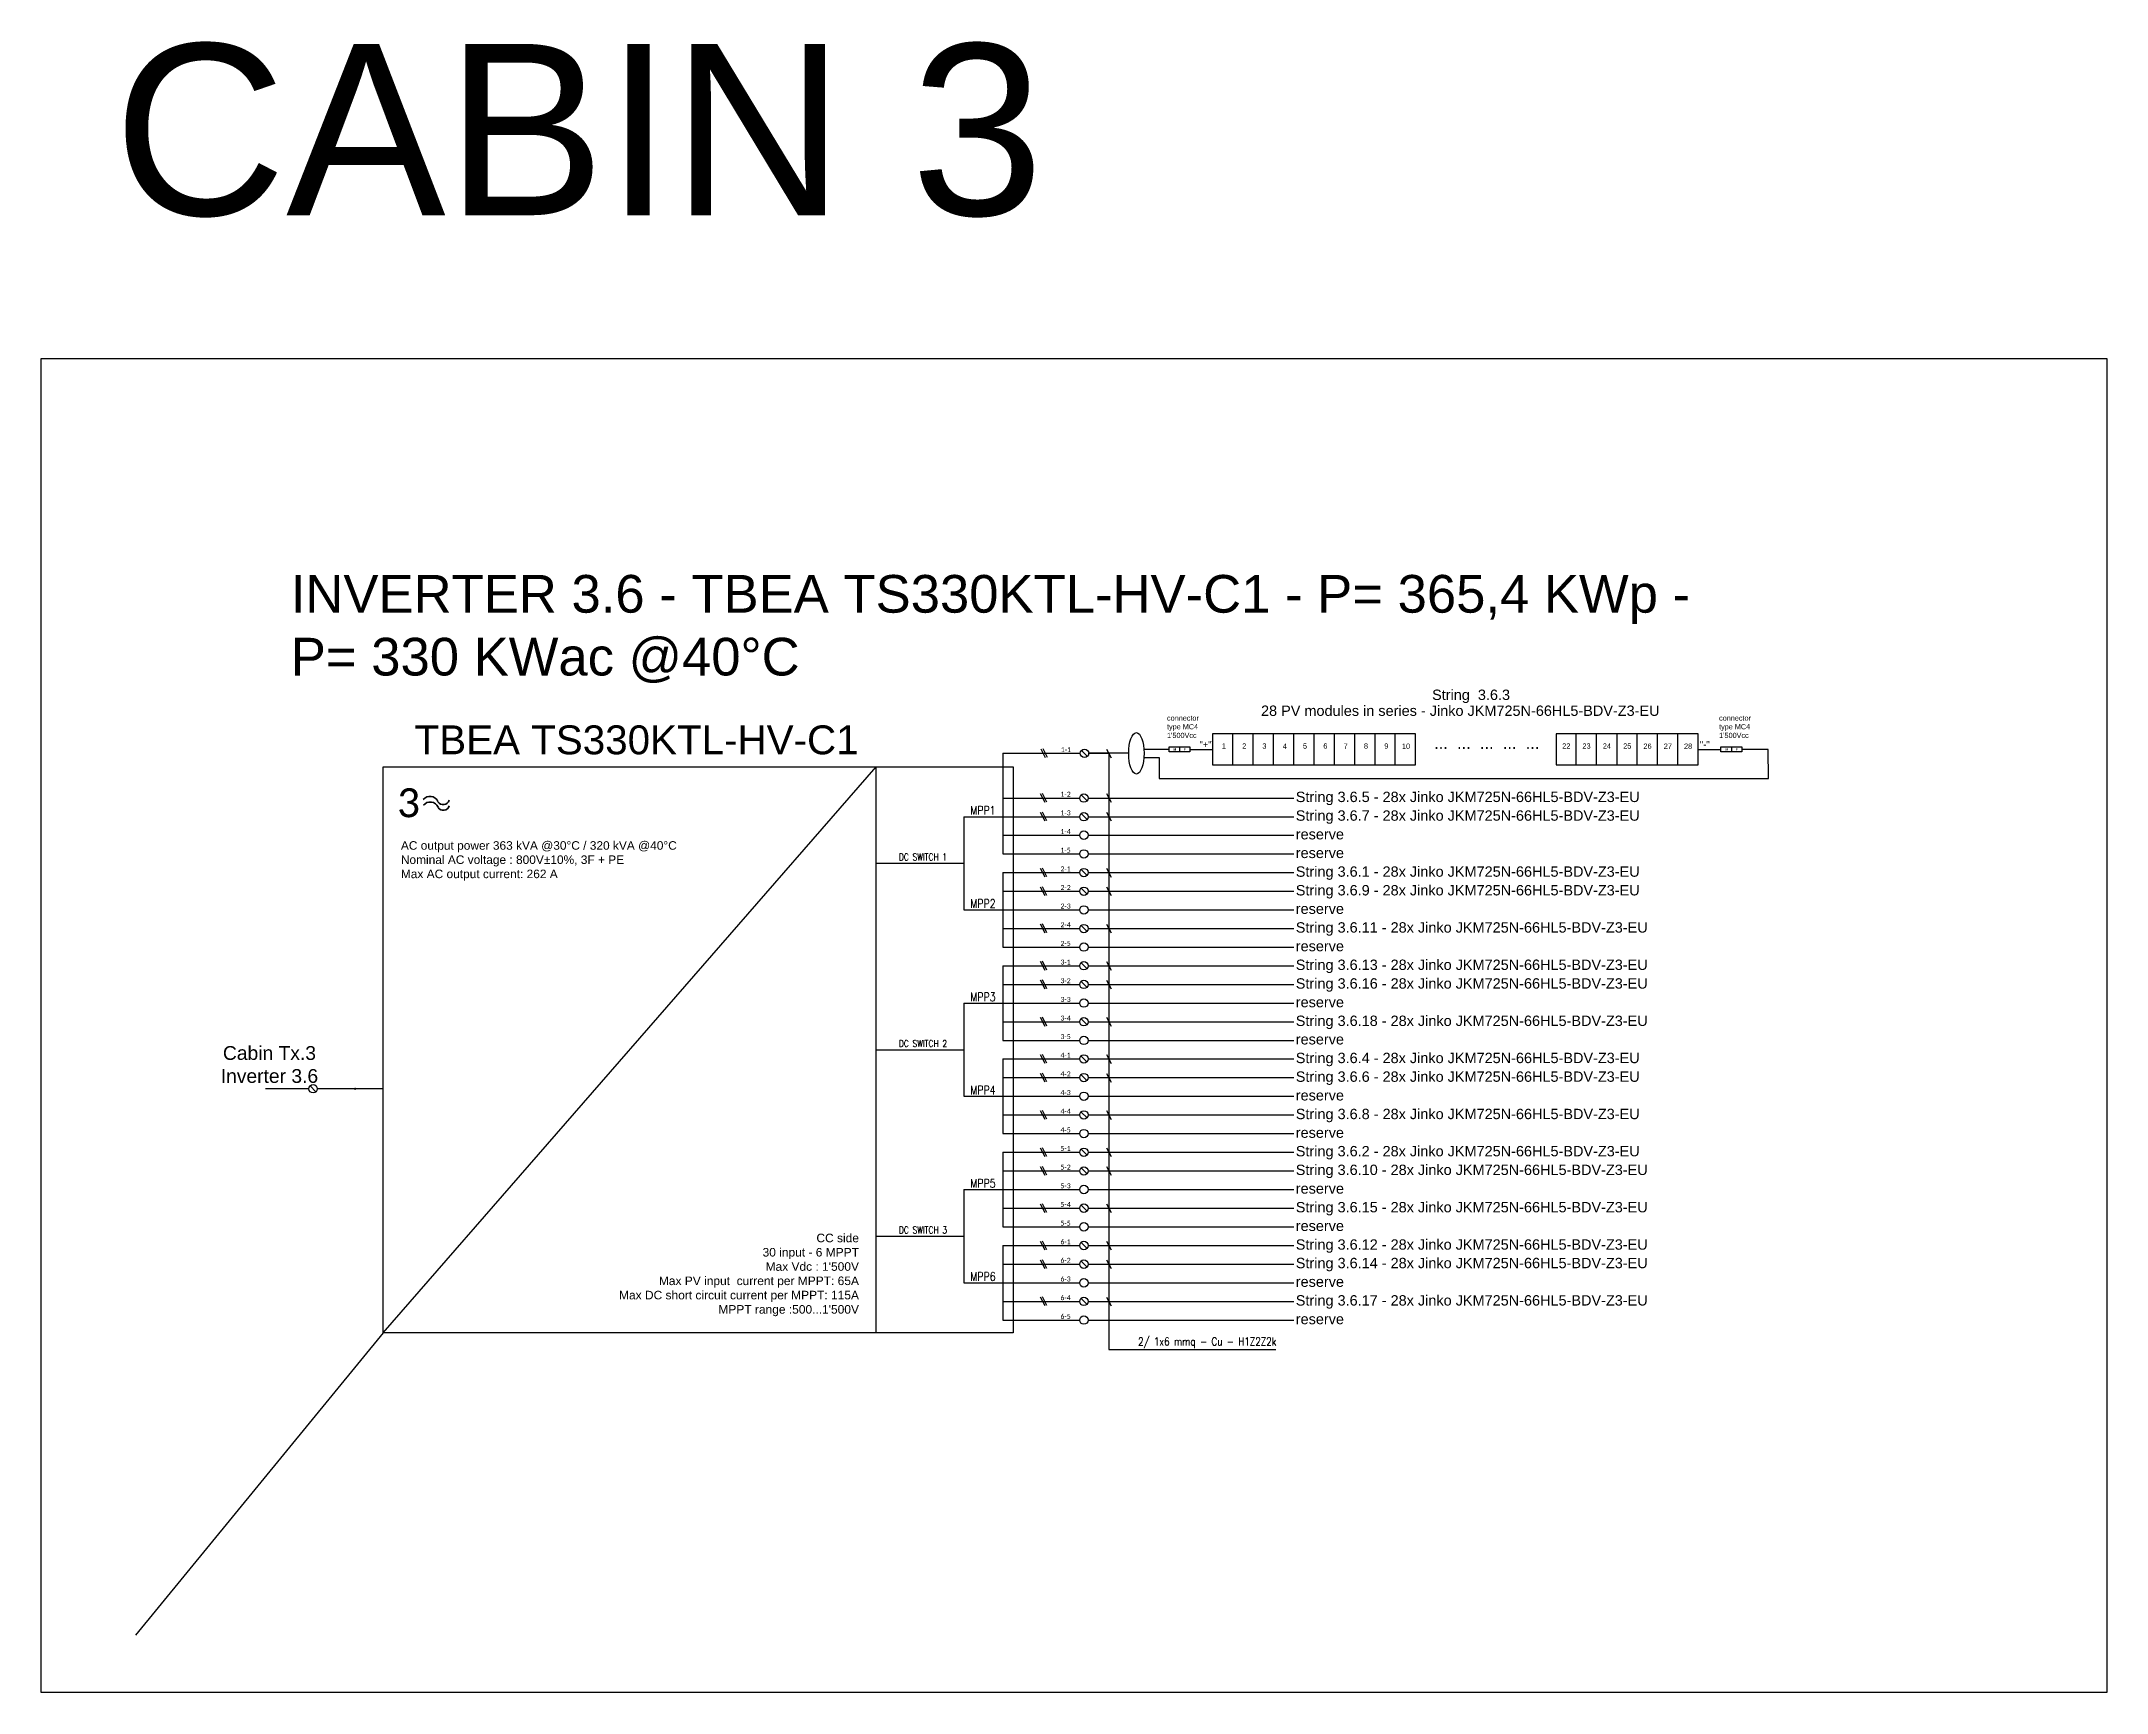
# Model space of a CAD drawing. Header units: millimetres. Extents: x 14856 to 141494, y 133975 to 167686.
# Drawn here: x 86466 to 98528, y 133975 to 143614 of the extents above; entities that cross this region are included whole.
import ezdxf

# ---------------------------------------------------------------- set-up
doc = ezdxf.new("R2010")
doc.units = ezdxf.units.MM
doc.layers.add('-Testi', color=1, linetype='Continuous')
doc.styles.add('Legend', font='calibri.ttf')
doc.styles.add('SIMPLEX', font='SIMPLEX', dxfattribs={"width": 0.8})
doc.styles.get("Standard").update_dxf_attribs({"font": 'arial.ttf'})

# ---------------------------------------------------------------- blocks, each defined once
blk = doc.blocks.new('P00102')
at = {"color": 1, "linetype": 'ByBlock', "lineweight": 25}
for p, q in [((0, 4), (-4, -4)), ((2, 4), (-2, -4)), ((4, 4), (0, -4))]:
    blk.add_line(p, q, dxfattribs=at)
blk = doc.blocks.new('P00')
at = {"color": 1}
for points in [[(-19, 26), (7, -25)], [(20, -25), (-6, 26)]]:
    blk.add_lwpolyline(points, dxfattribs=at)

msp = doc.modelspace()

# ---------------------------------------------------------------- linework, layer by layer
for points in [[(93306, 139572), (93306, 139390), (94492, 139390), (94492, 139572), (93306, 139572)], [(93425, 139390), (93425, 139572)], [(93543, 139390), (93543, 139571)], [(93662, 139389), (93662, 139571)], [(93780, 139390), (93780, 139572)], [(93899, 139390), (93899, 139571)], [(94018, 139389), (94018, 139571)], [(94136, 139390), (94136, 139572)], [(94255, 139390), (94255, 139571)], [(94373, 139389), (94373, 139571)], [(95312, 139572), (95312, 139390), (96142, 139390), (96142, 139572), (95312, 139572)], [(95430, 139390), (95430, 139572)], [(95549, 139390), (95549, 139571)], [(95668, 139389), (95668, 139571)], [(95786, 139390), (95786, 139572)], [(95905, 139390), (95905, 139571)], [(95905, 139390), (95905, 139571)], [(96023, 139389), (96023, 139571)], [(96023, 139389), (96023, 139571)], [(96142, 139390), (96142, 139572)], [(92081, 139458), (92081, 138871)], [(92576, 139440), (92541, 139475)], [(92580, 139458), (92700, 139458), (92700, 135978)], [(92687, 139483), (92713, 139432)], [(92687, 139483), (92713, 139432)], [(93113, 139496), (93113, 139466)], [(93173, 139481), (93306, 139481)], [(96142, 139481), (96275, 139481)], [(96336, 139496), (96336, 139466)], [(88462, 136075), (91341, 139379)], [(91341, 136075), (91341, 139379)], [(92573, 139180), (92538, 139215)], [(92687, 139223), (92713, 139172)], [(91853, 139088), (92081, 139088)], [(91853, 139088), (91853, 138544)], [(92573, 139071), (92538, 139106)], [(92687, 139114), (92713, 139063)], [(91341, 138816), (91853, 138816)], [(92081, 138762), (92081, 138327)], [(92573, 138745), (92538, 138779)], [(92687, 138787), (92713, 138736)], [(92573, 138636), (92538, 138670)], [(92687, 138679), (92713, 138628)], [(91853, 138544), (92081, 138544)], [(92573, 138418), (92538, 138453)], [(92687, 138461), (92713, 138410)], [(92573, 138200), (92538, 138235)], [(92687, 138243), (92713, 138192)], [(92081, 138218), (92081, 137782)], [(92573, 138091), (92538, 138126)], [(92687, 138134), (92713, 138083)], [(91853, 138000), (92081, 138000)], [(91853, 138000), (91853, 137456)], [(92573, 137874), (92538, 137909)], [(92687, 137917), (92713, 137866)], [(91341, 137728), (91853, 137728)], [(92081, 137674), (92081, 137238)], [(92573, 137656), (92538, 137691)], [(92687, 137699), (92713, 137648)], [(88070, 137483), (88036, 137517)], [(92573, 137547), (92538, 137582)], [(92687, 137590), (92713, 137539)], [(88462, 137500), (88078, 137500)], [(91853, 137456), (92081, 137456)], [(92573, 137330), (92538, 137364)], [(92687, 137373), (92713, 137321)], [(92573, 137112), (92538, 137147)], [(92687, 137155), (92713, 137104)], [(92081, 137129), (92081, 136694)], [(92573, 137003), (92538, 137038)], [(92687, 137046), (92713, 136995)], [(91853, 136912), (92081, 136912)], [(91853, 136912), (91853, 136367)], [(92573, 136785), (92538, 136820)], [(92687, 136828), (92713, 136777)], [(91341, 136640), (91853, 136640)], [(92081, 136585), (92081, 136150)], [(92573, 136568), (92538, 136603)], [(92687, 136611), (92713, 136560)], [(92573, 136459), (92538, 136494)], [(92687, 136502), (92713, 136451)], [(91853, 136367), (92081, 136367)], [(92573, 136241), (92538, 136276)], [(92687, 136284), (92713, 136233)], [(92700, 135978), (93675, 135978)]]:
    msp.add_lwpolyline(points)
at = {"color": 40, "linetype": 'Continuous'}
for points in [[(92081, 139458), (92534, 139458)], [(92081, 139197), (92531, 139197)], [(92580, 139197), (93780, 139197)], [(92081, 139088), (92531, 139088)], [(92580, 139088), (93780, 139088)], [(92081, 138762), (92531, 138762)], [(92580, 138762), (93780, 138762)], [(92081, 138653), (92531, 138653)], [(92580, 138653), (93780, 138653)], [(92081, 138435), (92531, 138435)], [(92580, 138435), (93780, 138435)], [(92081, 138218), (92531, 138218)], [(92081, 138109), (92531, 138109)], [(92580, 138218), (93780, 138218)], [(92580, 138109), (93780, 138109)], [(92081, 137891), (92531, 137891)], [(92580, 137891), (93780, 137891)], [(92081, 137674), (92531, 137674)], [(92580, 137674), (93780, 137674)], [(92081, 137565), (92531, 137565)], [(92580, 137565), (93780, 137565)], [(92081, 137347), (92531, 137347)], [(92580, 137347), (93780, 137347)], [(92081, 137129), (92531, 137129)], [(92081, 137020), (92531, 137020)], [(92580, 137129), (93780, 137129)], [(92580, 137020), (93780, 137020)], [(92081, 136803), (92531, 136803)], [(92580, 136803), (93780, 136803)], [(92081, 136585), (92531, 136585)], [(92580, 136585), (93780, 136585)], [(92081, 136476), (92531, 136476)], [(92580, 136476), (93780, 136476)], [(92081, 136259), (92531, 136259)], [(92580, 136259), (93780, 136259)]]:
    msp.add_lwpolyline(points, dxfattribs=at)
at = {"color": 40}
for points in [[(92816, 139458), (92583, 139458)], [(92906, 139483), (93051, 139483)], [(92906, 139433), (92995, 139433), (92995, 139311), (96552, 139311), (96551, 139481), (96397, 139481)]]:
    msp.add_lwpolyline(points, dxfattribs=at)
for points in [[(93052, 139496), (93173, 139496), (93173, 139466), (93052, 139466)], [(96275, 139496), (96397, 139496), (96397, 139466), (96275, 139466)], [(88462, 139379), (92142, 139379), (92142, 136075), (88462, 136075)]]:
    msp.add_lwpolyline(points, close=True)
at = {"color": 8, "linetype": 'Continuous'}
for points in [[(92081, 138980), (92531, 138980)], [(92580, 138980), (93780, 138980)], [(92081, 138871), (92531, 138871)], [(92580, 138871), (93780, 138871)], [(92081, 138544), (92531, 138544)], [(92580, 138544), (93780, 138544)], [(92081, 138327), (92531, 138327)], [(92580, 138327), (93780, 138327)], [(92081, 138000), (92531, 138000)], [(92580, 138000), (93780, 138000)], [(92081, 137782), (92531, 137782)], [(92580, 137782), (93780, 137782)], [(92081, 137456), (92531, 137456)], [(92580, 137456), (93780, 137456)], [(92081, 137238), (92531, 137238)], [(92580, 137238), (93780, 137238)], [(92081, 136912), (92531, 136912)], [(92580, 136912), (93780, 136912)], [(92081, 136694), (92531, 136694)], [(92580, 136694), (93780, 136694)], [(92081, 136367), (92531, 136367)], [(92580, 136367), (93780, 136367)], [(92081, 136150), (92531, 136150)], [(92580, 136150), (93780, 136150)]]:
    msp.add_lwpolyline(points, dxfattribs=at)
at = {"color": 4}
msp.add_lwpolyline([(88028, 137500), (87776, 137500)], dxfattribs=at)
at = {"color": 7}
for centre in [(92558, 139458), (92555, 139197), (92555, 139088), (92555, 138762), (92555, 138653), (92555, 138435), (92555, 138218), (92555, 138109), (92555, 137891), (92555, 137674), (92555, 137565), (92555, 137347), (92555, 137129), (92555, 137020), (92555, 136803), (92555, 136585), (92555, 136476), (92555, 136259)]:
    msp.add_circle(centre, 24.6, dxfattribs=at)
at = {"color": 8}
for centre in [(92555, 138980), (92555, 138871), (92555, 138544), (92555, 138327), (92555, 138000), (92555, 137782), (92555, 137456), (92555, 137238), (92555, 136912), (92555, 136694), (92555, 136367), (92555, 136150)]:
    msp.add_circle(centre, 24.6, dxfattribs=at)
msp.add_circle((88053, 137500), 24.6)
at = {"lineweight": 35}
for centre, radius, start, end in [((88736, 139157), 50.1, 22.5771, 141.9874), ((88737, 139124), 50.1, 22.5771, 141.9874), ((88813, 139195), 36.5, 211.9962, 342.6174), ((88814, 139162), 36.5, 211.9962, 342.6174)]:
    msp.add_arc(centre, radius, start, end, dxfattribs=at)
msp.add_ellipse((92861, 139458), major_axis=(0, -121), ratio=0.370747)
at = {"layer": 'Defpoints', "color": 1}
msp.add_line((88462, 136075), (87017, 134311), dxfattribs=at)
msp.add_lwpolyline([(86466, 141762), (98528, 141762), (98528, 133975), (86466, 133975)], close=True, dxfattribs=at)

# ---------------------------------------------------------------- block references
for name, p in [('P00', (92322, 139458)), ('P00', (92319, 139197)), ('P00', (92319, 139089)), ('P00', (92319, 138762)), ('P00', (92319, 138653)), ('P00', (92319, 138436)), ('P00', (92319, 138218)), ('P00', (92319, 138109)), ('P00', (92319, 137891)), ('P00', (92319, 137674)), ('P00102', (88298, 137500)), ('P00', (92319, 137565)), ('P00', (92319, 137347)), ('P00', (92319, 137129)), ('P00', (92319, 137021)), ('P00', (92319, 136803)), ('P00', (92319, 136585)), ('P00', (92319, 136476)), ('P00', (92319, 136259))]:
    msp.add_blockref(name, p)

# ---------------------------------------------------------------- texts
at = {"layer": '-Testi', "color": 7, "attachment_point": 5, "style": 'SIMPLEX'}
for s, insert, char_height, width in [('MPP1', (91965, 139125), 50, 54.43), ('DC SWITCH 1', (91615, 138853), 40, 391.73), ('MPP2', (91965, 138581), 50, 54.43), ('MPP3', (91965, 138036), 50, 54.43), ('DC SWITCH 2', (91615, 137764), 40, 391.73), ('MPP4', (91965, 137492), 50, 54.43), ('MPP5', (91965, 136948), 50, 54.43), ('DC SWITCH 3', (91615, 136676), 40, 391.73), ('MPP6', (91965, 136404), 50, 54.43), ('2/ 1x6 mmq - Cu - H1Z2Z2k', (93275, 136017), 46.62, 1811.15)]:
    msp.add_mtext(s, dxfattribs=dict(at, insert=insert, char_height=char_height, width=width))
for s, insert, char_height, width, attachment_point in [('CABIN 3', (86887, 143599), 1000, 9076.37, 1), ('INVERTER 3.6 - TBEA TS330KTL-HV-C1 - P= 365,4 KWp - P= 330 KWac @40°C', (87923, 140499), 220, 8459.92, 1), ("connector type MC4\\P1'500Vcc", (93040, 139679), 30.34, 266.35, 1), ('28 PV modules in series - Jinko JKM725N-66{\\C7;HL5-BD}V-Z3-EU', (93589, 139737), 60.44, 2681.98, 1), ("connector type MC4\\P1'500Vcc", (96264, 139679), 30.34, 266.35, 1), ('TBEA TS330KTL-HV-C1', (88646, 139621), 168.7, 3487.59, 1), ('\\pxql;{\\fArial|b1|i0|c0|p34;M}', (93077, 139488), 13.78, 16.7, 1), ('\\pxql;{\\fArial|b1|i0|c0|p34;F}', (93138, 139488), 13.78, 16.7, 1), ("''+''", (93229, 139529), 38.1, 72.4, 1), ('1 ', (93360, 139516), 30.8, 30.84, 1), ('2 ', (93479, 139516), 30.8, 30.84, 1), ('3 ', (93597, 139516), 30.8, 30.84, 1), ('4 ', (93716, 139515), 30.8, 30.84, 1), ('5 ', (93834, 139516), 30.8, 30.84, 1), ('6 ', (93953, 139516), 30.8, 30.84, 1), ('7 ', (94071, 139515), 30.8, 30.84, 1), ('8 ', (94190, 139516), 30.8, 30.84, 1), ('9 ', (94309, 139516), 30.8, 30.84, 1), ('10 ', (94412, 139515), 30.8, 30.84, 1), ('...  ...  ...  ...  ... ', (94600, 139553), 68.89, 747.03, 1), ('22 ', (95348, 139516), 30.8, 30.84, 1), ('23 ', (95466, 139516), 30.8, 30.84, 1), ('24 ', (95585, 139516), 30.8, 30.84, 1), ('25 ', (95704, 139516), 30.8, 30.84, 1), ('26 ', (95822, 139515), 30.8, 30.84, 1), ('27', (95941, 139515), 30.8, 30.84, 1), ('28 ', (96059, 139515), 30.8, 30.84, 1), ("''-''", (96151, 139529), 38.1, 72.4, 1), ('\\pxql;{\\fArial|b1|i0|c0|p34;M}', (96301, 139488), 13.78, 16.7, 1), ('\\pxql;{\\fArial|b1|i0|c0|p34;F}', (96361, 139488), 13.78, 16.7, 1), ('AC output power 363 kVA @30°C / 320 kVA @40°C\\PNominal AC voltage : 800V±10%, 3F + PE \\PMax AC output current: 262 A', (88566, 138945), 49.77, 2205.22, 1), ('\\pxqc;Cabin Tx.3\\PInverter 3.6', (87343, 137749), 80.48, 910.84, 1), ("CC side\\P30 input - 6 MPPT \\PMax Vdc : 1'500V\\PMax PV input  current per MPPT: 65A\\PMax DC short circuit current per MPPT: 115A \\PMPPT range :500...1'500V ", (91241, 136654), 50, 1795.44, 3)]:
    msp.add_mtext(s, dxfattribs=dict(insert=insert, char_height=char_height, width=width, attachment_point=attachment_point))
at = {"color": 7, "char_height": 60.44, "width": 4500, "attachment_point": 1}
for s, insert in [('String  3.6.3', (94588, 139830)), ('String 3.6.5 - 28x Jinko JKM725N-66HL5-BDV-Z3-EU', (93792, 139234)), ('String 3.6.7 - 28x Jinko JKM725N-66HL5-BDV-Z3-EU', (93792, 139125)), ('String 3.6.1 - 28x Jinko JKM725N-66HL5-BDV-Z3-EU', (93792, 138798)), ('String 3.6.9 - 28x Jinko JKM725N-66HL5-BDV-Z3-EU', (93792, 138689)), ('String 3.6.11 - 28x Jinko JKM725N-66HL5-BDV-Z3-EU', (93792, 138472)), ('String 3.6.13 - 28x Jinko JKM725N-66HL5-BDV-Z3-EU', (93792, 138254)), ('String 3.6.16 - 28x Jinko JKM725N-66HL5-BDV-Z3-EU', (93792, 138145)), ('String 3.6.18 - 28x Jinko JKM725N-66HL5-BDV-Z3-EU', (93792, 137927)), ('String 3.6.4 - 28x Jinko JKM725N-66HL5-BDV-Z3-EU', (93792, 137710)), ('String 3.6.6 - 28x Jinko JKM725N-66HL5-BDV-Z3-EU', (93792, 137601)), ('String 3.6.8 - 28x Jinko JKM725N-66HL5-BDV-Z3-EU', (93792, 137383)), ('String 3.6.2 - 28x Jinko JKM725N-66HL5-BDV-Z3-EU', (93792, 137166)), ('String 3.6.10 - 28x Jinko JKM725N-66HL5-BDV-Z3-EU', (93792, 137057)), ('String 3.6.15 - 28x Jinko JKM725N-66HL5-BDV-Z3-EU', (93792, 136839)), ('String 3.6.12 - 28x Jinko JKM725N-66HL5-BDV-Z3-EU', (93792, 136621)), ('String 3.6.14 - 28x Jinko JKM725N-66HL5-BDV-Z3-EU', (93792, 136513)), ('String 3.6.17 - 28x Jinko JKM725N-66HL5-BDV-Z3-EU', (93792, 136295))]:
    msp.add_mtext(s, dxfattribs=dict(at, insert=insert))
at = {"color": 7, "char_height": 28.9, "width": 87.84, "attachment_point": 1, "style": 'Legend'}
for s, insert in [('1-1', (92420, 139494)), ('1-2', (92418, 139234)), ('1-3', (92418, 139125)), ('2-1', (92418, 138798)), ('2-2', (92418, 138689)), ('2-4', (92418, 138472)), ('3-1', (92418, 138254)), ('3-2', (92418, 138145)), ('3-4', (92418, 137927)), ('4-1', (92418, 137710)), ('4-2', (92418, 137601)), ('4-4', (92418, 137383)), ('5-1', (92418, 137166)), ('5-2', (92418, 137057)), ('5-4', (92418, 136839)), ('6-1', (92418, 136621)), ('6-2', (92418, 136513)), ('6-4', (92418, 136295))]:
    msp.add_mtext(s, dxfattribs=dict(at, insert=insert))
at = {"insert": (88544, 139254), "char_height": 169, "width": 2757.72, "attachment_point": 1, "style": 'Legend'}
msp.add_mtext('3', dxfattribs=at)
at = {"color": 8, "char_height": 28.9, "width": 87.84, "attachment_point": 1, "style": 'Legend'}
for s, insert in [('1-4', (92418, 139016)), ('1-5', (92418, 138907)), ('2-3', (92418, 138581)), ('2-5', (92418, 138363)), ('3-3', (92418, 138036)), ('3-5', (92418, 137819)), ('4-3', (92418, 137492)), ('4-5', (92418, 137274)), ('5-3', (92418, 136948)), ('5-5', (92418, 136730)), ('6-3', (92418, 136404)), ('6-5', (92418, 136186))]:
    msp.add_mtext(s, dxfattribs=dict(at, insert=insert))
at = {"color": 8, "char_height": 60.4, "width": 4500, "attachment_point": 1}
for insert in [(93792, 139016), (93792, 138907), (93792, 138581), (93792, 138363), (93792, 138036), (93792, 137819), (93792, 137492), (93792, 137274), (93792, 136948), (93792, 136730), (93792, 136404), (93792, 136186)]:
    msp.add_mtext('reserve', dxfattribs=dict(at, insert=insert))

doc.saveas('drawing.dxf')
